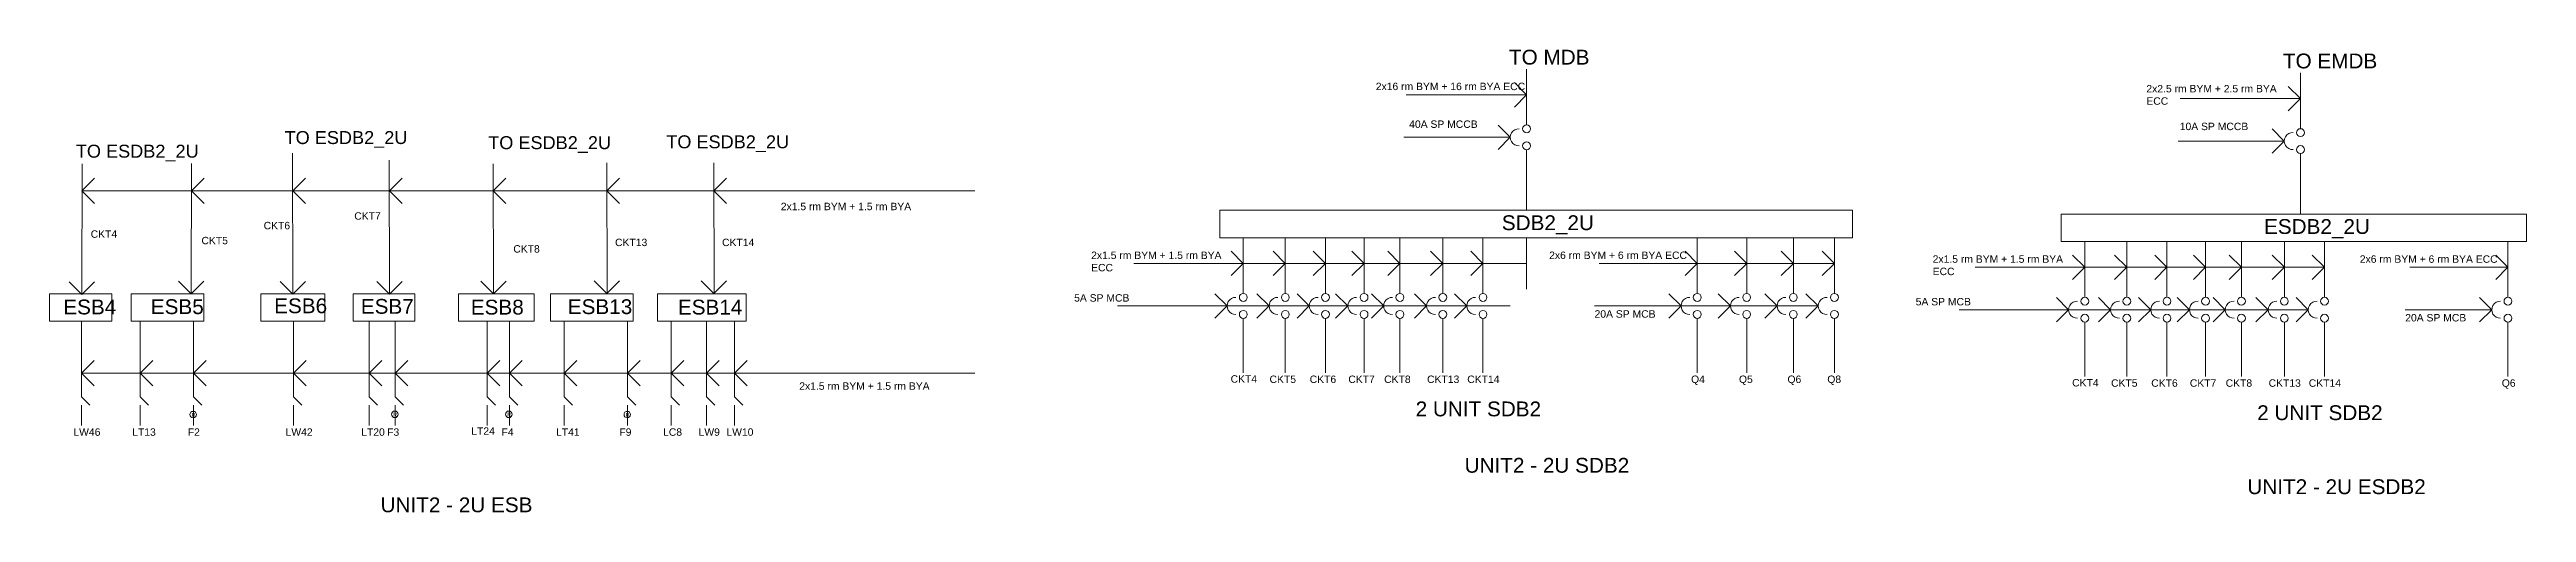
# Model space of a CAD drawing. Header units: inches. Extents: x 685 to 11694, y 256 to 9873.
# Drawn here: x 7466 to 11475, y 4884 to 5633 of the extents above; entities that cross this region are included whole.
import ezdxf

# ---------------------------------------------------------------- set-up
doc = ezdxf.new("R2010")
doc.units = ezdxf.units.IN
doc.header["$MEASUREMENT"] = 0
doc.layers.add('6.Circuits', color=255, linetype='Continuous', lineweight=15)
doc.styles.add('Text 1', font='arial.ttf', dxfattribs={"height": 6})

msp = doc.modelspace()

# ---------------------------------------------------------------- texts
at = {"layer": '6.Circuits', "attachment_point": 1, "style": 'Text 1'}
for s, width, heights, insert, char_height in [('TO {\\fArial Baltic|b0|i0|c186|p34;MDB}', 138.4182699, [68.84739], (9828.08397, 5632.94342), 24), ('{\\fArial Baltic|b0|i0|c186|p34;TO EMDB}', 158.2027941, [25.87174], (11080.80345, 5626.79169), 24), ('{\\fArial Baltic|b0|i0|c186|p34;2x16 rm BYM + 16 rm BYA} ECC', 234.9454297, [37.98024], (9612.54728, 5579.56788), 12), ('{\\fArial Baltic|b0|i0|c186|p34;2x2.5 rm BYM + 2.5 rm BYA} ECC', 234.9454297, [37.98024], (10859.76541, 5575.89789), 12), ('{\\fArial Baltic|b0|i0|c186|p34;TO ESDB}2{\\fArial Baltic|b0|i0|c186|p34;_2U}', 254.5669745, [57.47227], (7846.3285, 5501.26378), 21), ('{\\fArial Baltic|b0|i0|c186|p34;TO ESDB}2{\\fArial Baltic|b0|i0|c186|p34;_2U}', 254.5669745, [57.47227], (8175.90957, 5492.99649), 21), ('{\\fArial Baltic|b0|i0|c186|p34;TO ESDB}2{\\fArial Baltic|b0|i0|c186|p34;_2U}', 254.5669745, [57.47227], (8464.12034, 5494.3744), 21), ('4{\\fArial Baltic|b0|i0|c186|p34;0A SP MCCB}', 234.9454297, [37.98024], (9666.58977, 5518.47411), 12), ('1{\\fArial Baltic|b0|i0|c186|p34;0A SP MCCB}', 234.9454297, [37.98024], (10913.8079, 5514.80411), 12), ('{\\fArial Baltic|b0|i0|c186|p34;TO ESDB}2{\\fArial Baltic|b0|i0|c186|p34;_2U}', 254.5669745, [57.47227], (7508.47353, 5479.21738), 21), ('2x1.5 rm BYM + 1.5 rm BYA', 234.9454297, [37.98024], (8649.50526, 5385.18616), 12), ('{\\fArial|b0|i0|c186|p34;CKT}4', 14.5, [0], (7532.54421, 5340.53288), 12), ('{\\fArial Baltic|b0|i0|c186|p34;CKT}6', 30.6351565, [12.41746], (7812.45548, 5354.26814), 12), ('{\\fArial Baltic|b0|i0|c186|p34;CKT}7', 30.6351565, [12.41746], (7959.19155, 5369.80542), 12), ('{\\fArial Baltic|b0|i0|c186|p34;SDB}2{\\fArial Baltic|b0|i0|c186|p34;_2U}', 14.5, [0], (9816.5694, 5364.88661), 24), ('E{\\fArial Baltic|b0|i0|c186|p34;SDB2_2U}', 14.5, [0], (11050.17347, 5358.73488), 24), ('{\\fArial|b0|i0|c186|p34;CKT}5', 14.5, [0], (7711.84462, 5330.03288), 12), ('{\\fArial Baltic|b0|i0|c186|p34;CKT}8', 14.5, [0], (8216.59156, 5316.53288), 12), ('{\\fArial|b0|i0|c186|p34;CKT\\fArial Baltic|b0|i0|c186|p34;1}3', 14.5, [0], (8381.25187, 5327.02423), 12), ('{\\fArial|b0|i0|c186|p34;CKT\\fArial Baltic|b0|i0|c186|p34;1}4', 14.5, [0], (8554.48435, 5327.02423), 12), ('{\\fArial Baltic|b0|i0|c186|p34;2x1.5 rm BYM + 1.5 rm BYA} ECC', 234.9454297, [37.98024], (9151.83397, 5306.19342), 12), ('{\\fArial Baltic|b0|i0|c186|p34;2x6 rm BYM + 6 rm BYA} ECC', 234.9454297, [37.98024], (9893.13756, 5306.19342), 12), ('{\\fArial Baltic|b0|i0|c186|p34;2x1.5 rm BYM + 1.5 rm BYA} ECC', 234.9454297, [37.98024], (10513.90224, 5300.04169), 12), ('{\\fArial Baltic|b0|i0|c186|p34;2x6 rm BYM + 6 rm BYA} ECC', 234.9454297, [37.98024], (11205.27023, 5300.04169), 12), ('{\\fArial|b0|i0|c0|p34;E\\fArial|b0|i0|c186|p34;SB\\fArial Baltic|b0|i0|c186|p34;4}', 14.5, [0], (7488.23401, 5228.47088), 24), ('{\\fArial|b0|i0|c0|p34;E\\fArial|b0|i0|c186|p34;SB\\fArial Baltic|b0|i0|c186|p34;5}', 14.5, [0], (7629.84462, 5228.94189), 24), ('{\\fArial|b0|i0|c0|p34;E\\fArial|b0|i0|c186|p34;SB\\fArial Baltic|b0|i0|c186|p34;6}', 14.5, [0], (7829.5307, 5230.34474), 24), ('{\\fArial|b0|i0|c0|p34;E\\fArial|b0|i0|c186|p34;SB\\fArial Baltic|b0|i0|c186|p34;7}', 14.5, [0], (7969.80346, 5229.45545), 24), ('{\\fArial|b0|i0|c0|p34;E\\fArial|b0|i0|c186|p34;SB\\fArial Baltic|b0|i0|c186|p34;8}', 14.5, [0], (8147.78718, 5228.18563), 24), ('{\\fArial|b0|i0|c0|p34;E\\fArial|b0|i0|c186|p34;SB1\\fArial Baltic|b0|i0|c186|p34;3}', 14.5, [0], (8304.76536, 5228.95034), 24), ('{\\fArial|b0|i0|c0|p34;E\\fArial|b0|i0|c186|p34;SB1\\fArial Baltic|b0|i0|c186|p34;4}', 14.5, [0], (8482.98948, 5228.24796), 24), ('5A SP MCB', 234.9454297, [37.98024], (9124.33397, 5237.19342), 12), ('5A SP MCB', 234.9454297, [37.98024], (10486.40224, 5231.04169), 12), ('2{\\fArial Baltic|b0|i0|c186|p34;0A SP MCB}', 234.9454297, [37.98024], (9966.6328, 5211.19342), 12), ('2{\\fArial Baltic|b0|i0|c186|p34;0A SP MCB}', 234.9454297, [37.98024], (11278.76547, 5205.04169), 12), ('2x1.5 rm BYM + 1.5 rm BYA', 234.9454297, [37.98024], (8679.39871, 5094.42243), 12), ('{\\fArial Baltic|b0|i0|c186|p34;CKT}4', 14.5, [0], (9377.58397, 5105.94342), 12), ('{\\fArial Baltic|b0|i0|c186|p34;CKT}5', 14.5, [0], (9440.58397, 5105.44342), 12), ('{\\fArial Baltic|b0|i0|c186|p34;CKT}6', 14.5, [0], (9505.58397, 5105.44342), 12), ('{\\fArial Baltic|b0|i0|c186|p34;CKT}7', 14.5, [0], (9568.08397, 5105.44342), 12), ('{\\fArial Baltic|b0|i0|c186|p34;CKT}8', 24.6161083, [11.68736], (9626.08397, 5105.44342), 12), ('{\\fArial Baltic|b0|i0|c186|p34;CKT1}3', 21.0029823, [10.96531], (9695.58397, 5105.44342), 12), ('{\\fArial Baltic|b0|i0|c186|p34;CKT1}4', 21.2917635, [12.40928], (9760.58397, 5105.44342), 12), ('{\\fArial Baltic|b0|i0|c186|p34;Q}4', 14.5, [0], (10122.88756, 5105.44342), 12), ('{\\fArial Baltic|b0|i0|c186|p34;Q}5', 14.5, [0], (10200.38756, 5105.44342), 12), ('{\\fArial Baltic|b0|i0|c186|p34;Q}6', 14.5, [0], (10278.88756, 5105.44342), 12), ('{\\fArial Baltic|b0|i0|c186|p34;Q}8', 14.5, [0], (10343.38756, 5105.44342), 12), ('{\\fArial Baltic|b0|i0|c186|p34;CKT}4', 14.5, [0], (10739.65224, 5099.79169), 12), ('{\\fArial Baltic|b0|i0|c186|p34;CKT}5', 14.5, [0], (10802.65224, 5099.29169), 12), ('{\\fArial Baltic|b0|i0|c186|p34;CKT}6', 14.5, [0], (10867.65224, 5099.29169), 12), ('{\\fArial Baltic|b0|i0|c186|p34;CKT}7', 14.5, [0], (10930.15224, 5099.29169), 12), ('{\\fArial Baltic|b0|i0|c186|p34;CKT}8', 24.6161083, [11.68736], (10988.15224, 5099.29169), 12), ('{\\fArial Baltic|b0|i0|c186|p34;CKT1}3', 21.0029823, [10.96531], (11057.65224, 5099.29169), 12), ('{\\fArial Baltic|b0|i0|c186|p34;CKT1}4', 21.2917635, [12.40928], (11122.65224, 5099.29169), 12), ('{\\fArial Baltic|b0|i0|c186|p34;Q}6', 14.5, [0], (11435.02023, 5099.29169), 12), ('{\\fArial Baltic|b0|i0|c186|p34;2 UNIT SDB}2', 331.0446353, [56.99717], (9677.08397, 5063.44342), 24), ('{\\fArial Baltic|b0|i0|c186|p34;2 UNIT SDB}2', 331.0446353, [56.99717], (11039.15224, 5057.29169), 24), ('{\\fArial|b0|i0|c186|p34;L\\fArial|b0|i0|c0|p34;W}46', 14.5, [0], (7504.51741, 5019.94169), 12), ('{\\fArial|b0|i0|c186|p34;LT\\fArial|b0|i0|c186|p34;1}3', 14.5, [0], (7599.70923, 5019.94169), 12), ('{\\fArial|b0|i0|c186|p34;F}2', 14.5, [0], (7689.70924, 5019.94169), 12), ('R', 5.5, [0], (7696.01255, 5044.68293), 6), ('{\\fArial|b0|i0|c186|p34;L\\fArial|b0|i0|c186|p34;W\\fArial|b0|i0|c0|p34;42}', 14.5, [0], (7848.01321, 5019.94169), 12), ('{\\fArial|b0|i0|c186|p34;LT\\fArial|b0|i0|c0|p34;20}', 14.5, [0], (7970.37851, 5019.94169), 12), ('{\\fArial|b0|i0|c186|p34;F}3', 14.5, [0], (8012.37744, 5019.94169), 12), ('R', 5.5, [0], (8022.18183, 5045.18293), 6), ('{\\fArial|b0|i0|c186|p34;L\\fArial|b0|i0|c0|p34;T24}', 14.5, [0], (8148.50827, 5021.54674), 12), ('{\\fArial|b0|i0|c186|p34;F}4', 14.5, [0], (8197.59048, 5019.94169), 12), ('R', 5.5, [0], (8206.89487, 5045.18293), 6), ('{\\fArial|b0|i0|c186|p34;LT}41', 14.5, [0], (8285.75187, 5019.94169), 12), ('{\\fArial|b0|i0|c186|p34;F}9', 14.5, [0], (8388.2508, 5019.94169), 12), ('R', 5.5, [0], (8398.55519, 5044.68293), 6), ('{\\fArial|b0|i0|c186|p34;L\\fArial|b0|i0|c0|p34;C8}', 14.5, [0], (8458.98435, 5019.94169), 12), ('{\\fArial|b0|i0|c186|p34;L\\fArial|b0|i0|c0|p34;W9}', 14.5, [0], (8516.48435, 5019.94169), 12), ('{\\fArial|b0|i0|c0|p34;LW10}', 14.5, [0], (8561.48327, 5019.94169), 12), ('{\\fArial Baltic|b0|i0|c186|p34;UNIT}2{\\fArial Baltic|b0|i0|c186|p34; - 2U SDB}2', 312.2408141, [39.48147], (9756.35416, 4972.15459), 24), ('{\\fArial Baltic|b0|i0|c186|p34;UNIT}2{\\fArial Baltic|b0|i0|c186|p34; - 2U ESDB}2', 312.2408141, [39.48147], (11023.246, 4937.45177), 24), ('{\\fArial Baltic|b0|i0|c186|p34;UNIT}2{\\fArial Baltic|b0|i0|c186|p34; - 2U ESB}', 247.1568428, [55.99744], (8001.72333, 4908.09779), 24)]:
    msp.add_mtext_dynamic_manual_height_columns(s, width=width, gutter_width=30, heights=heights, dxfattribs=dict(at, insert=insert, char_height=char_height))

# ---------------------------------------------------------------- linework, layer by layer
at = {"layer": '6.Circuits'}
for p, q in [((9856.58397, 5559.94342), (9836.83873, 5579.68866)), ((9856.58397, 5518.44342), (9856.58397, 5601.44342)), ((11109.30345, 5553.79169), (11089.55822, 5573.53693)), ((11109.30345, 5512.29169), (11109.30345, 5595.29169)), ((9856.58397, 5559.94342), (9661.8435, 5559.94342)), ((9856.58397, 5559.94342), (9836.83873, 5540.19818)), ((11109.30345, 5553.79169), (10914.56298, 5553.79169)), ((11109.30345, 5553.79169), (11089.55822, 5534.04645)), ((9830.32445, 5491.19342), (9810.57921, 5510.93866)), ((9856.58397, 5511.30738), (9856.58397, 5518.44342)), ((11083.04393, 5485.04169), (11063.29869, 5504.78693)), ((11109.30345, 5505.15565), (11109.30345, 5512.29169)), ((7859.84341, 5237.94215), (7859.34341, 5465.52423)), ((8016.37851, 5237.94215), (8015.87851, 5454.35852)), ((9830.32445, 5491.19342), (9657.74571, 5491.19342)), ((9830.32445, 5491.19342), (9810.57921, 5471.44818)), ((9856.58397, 5471.07946), (9856.58397, 5465.94342)), ((9856.58397, 5465.94342), (9856.58397, 5372.94342)), ((11083.04393, 5485.04169), (10911.4758, 5485.04169)), ((11083.04393, 5485.04169), (11063.29869, 5465.29645)), ((11109.30345, 5464.92773), (11109.30345, 5459.79169)), ((11109.30345, 5459.79169), (11109.30345, 5366.79169)), ((7518.04313, 5237.94169), (7518.54421, 5448.03288)), ((7518.44004, 5404.35852), (7538.94004, 5424.85852)), ((7695.34555, 5237.94189), (7695.84462, 5449.03288)), ((7695.739, 5404.35852), (7716.239, 5424.85852)), ((7859.47779, 5404.35852), (7879.97779, 5424.85852)), ((8015.99403, 5404.35852), (8036.49403, 5424.85852)), ((8184.59156, 5237.95034), (8184.09156, 5448.03288)), ((8184.1955, 5404.35852), (8204.6955, 5424.85852)), ((8368.25187, 5239.54153), (8367.75187, 5449.62407)), ((8367.85961, 5404.35852), (8388.35961, 5424.85852)), ((8541.48435, 5239.54153), (8540.98435, 5449.62407)), ((8541.09208, 5404.35852), (8561.59208, 5424.85852)), ((7518.44004, 5404.35852), (8963.61165, 5404.35852)), ((7518.44004, 5404.35852), (7538.94004, 5383.85852)), ((7695.739, 5404.35852), (7716.239, 5383.85852)), ((7859.47779, 5404.35852), (7879.97779, 5383.85852)), ((8015.99403, 5404.35852), (8036.49403, 5383.85852)), ((8184.1955, 5404.35852), (8204.6955, 5383.85852)), ((8367.85961, 5404.35852), (8388.35961, 5383.85852)), ((8541.09208, 5404.35852), (8561.59208, 5383.85852)), ((9398.08397, 5286.94342), (9378.33873, 5306.68866)), ((9398.08397, 5245.44342), (9398.08397, 5328.44342)), ((9466.08397, 5286.94342), (9446.33873, 5306.68866)), ((9466.08397, 5245.44342), (9466.08397, 5328.44342)), ((9531.08397, 5286.94342), (9511.33873, 5306.68866)), ((9531.08397, 5245.44342), (9531.08397, 5328.44342)), ((9593.58397, 5286.94342), (9573.83873, 5306.68866)), ((9593.58397, 5245.44342), (9593.58397, 5328.44342)), ((9651.58397, 5286.94342), (9631.83873, 5306.68866)), ((9651.58397, 5245.44342), (9651.58397, 5328.44342)), ((9721.08397, 5286.94342), (9701.33873, 5306.68866)), ((9721.08397, 5245.44342), (9721.08397, 5328.44342)), ((9786.08397, 5286.94342), (9766.33873, 5306.68866)), ((9786.08397, 5245.44342), (9786.08397, 5328.44342)), ((9856.58397, 5245.44342), (9856.58397, 5328.44342)), ((10132.88756, 5286.94342), (10113.14232, 5306.68866)), ((10132.88756, 5286.94342), (10113.14232, 5306.68866)), ((10132.88756, 5245.44342), (10132.88756, 5328.44342)), ((10132.88756, 5245.44342), (10132.88756, 5328.44342)), ((10212.88756, 5286.94342), (10193.14232, 5306.68866)), ((10212.88756, 5286.94342), (10193.14232, 5306.68866)), ((10212.88756, 5245.44342), (10212.88756, 5328.44342)), ((10212.88756, 5245.44342), (10212.88756, 5328.44342)), ((10288.38756, 5286.94342), (10268.64232, 5306.68866)), ((10288.38756, 5286.94342), (10268.64232, 5306.68866)), ((10288.38756, 5245.44342), (10288.38756, 5328.44342)), ((10288.38756, 5245.44342), (10288.38756, 5328.44342)), ((10354.88756, 5286.94342), (10335.14232, 5306.68866)), ((10354.88756, 5286.94342), (10335.14232, 5306.68866)), ((10354.88756, 5245.44342), (10354.88756, 5328.44342)), ((10354.88756, 5245.44342), (10354.88756, 5328.44342)), ((10760.15224, 5280.79169), (10740.407, 5300.53693)), ((10760.15224, 5239.29169), (10760.15224, 5322.29169)), ((10828.15224, 5280.79169), (10808.407, 5300.53693)), ((10828.15224, 5239.29169), (10828.15224, 5322.29169)), ((10893.15224, 5280.79169), (10873.407, 5300.53693)), ((10893.15224, 5239.29169), (10893.15224, 5322.29169)), ((10955.65224, 5280.79169), (10935.907, 5300.53693)), ((10955.65224, 5239.29169), (10955.65224, 5322.29169)), ((11013.65224, 5280.79169), (10993.907, 5300.53693)), ((11013.65224, 5239.29169), (11013.65224, 5322.29169)), ((11083.15224, 5280.79169), (11063.407, 5300.53693)), ((11083.15224, 5239.29169), (11083.15224, 5322.29169)), ((11148.15224, 5280.79169), (11128.407, 5300.53693)), ((11148.15224, 5239.29169), (11148.15224, 5322.29169)), ((11445.02023, 5280.79169), (11425.275, 5300.53693)), ((11445.02023, 5280.79169), (11425.275, 5300.53693)), ((11445.02023, 5239.29169), (11445.02023, 5322.29169)), ((11445.02023, 5239.29169), (11445.02023, 5322.29169)), ((7518.04505, 5236.44168), (7497.54505, 5256.94168)), ((7518.04505, 5236.44168), (7538.54505, 5256.94168)), ((7695.34547, 5237.94168), (7674.84547, 5258.44168)), ((7695.34547, 5237.94168), (7715.84547, 5258.44168)), ((7859.84426, 5237.44168), (7839.34426, 5257.94168)), ((7859.84426, 5237.44168), (7880.34426, 5257.94168)), ((8016.37936, 5237.44168), (7995.87936, 5257.94168)), ((8016.37936, 5237.44168), (8036.87936, 5257.94168)), ((8184.5924, 5237.94168), (8164.0924, 5258.44168)), ((8184.5924, 5237.94168), (8205.0924, 5258.44168)), ((8367.75272, 5238.03288), (8347.25272, 5258.53288)), ((8367.75272, 5238.03288), (8388.25272, 5258.53288)), ((8540.98519, 5238.03288), (8520.48519, 5258.53288)), ((8540.98519, 5238.03288), (8561.48519, 5258.53288)), ((9398.08397, 5286.94342), (9220.8435, 5286.94342)), ((9398.08397, 5286.94342), (9378.33873, 5267.19818)), ((9856.58397, 5286.94342), (9398.08397, 5286.94342)), ((9466.08397, 5286.94342), (9446.33873, 5267.19818)), ((9531.08397, 5286.94342), (9511.33873, 5267.19818)), ((9593.58397, 5286.94342), (9573.83873, 5267.19818)), ((9651.58397, 5286.94342), (9631.83873, 5267.19818)), ((9721.08397, 5286.94342), (9701.33873, 5267.19818)), ((9786.08397, 5286.94342), (9766.33873, 5267.19818)), ((10354.88756, 5286.94342), (9973.88756, 5286.94342)), ((10132.88756, 5286.94342), (10113.14232, 5267.19818)), ((10132.88756, 5286.94342), (10113.14232, 5267.19818)), ((10212.88756, 5286.94342), (10193.14232, 5267.19818)), ((10212.88756, 5286.94342), (10193.14232, 5267.19818)), ((10288.38756, 5286.94342), (10268.64232, 5267.19818)), ((10288.38756, 5286.94342), (10268.64232, 5267.19818)), ((10354.88756, 5286.94342), (10335.14232, 5267.19818)), ((10354.88756, 5286.94342), (10335.14232, 5267.19818)), ((10760.15224, 5280.79169), (10582.91177, 5280.79169)), ((10760.15224, 5280.79169), (10740.407, 5261.04645)), ((11148.15224, 5280.79169), (10760.15224, 5280.79169)), ((10828.15224, 5280.79169), (10808.407, 5261.04645)), ((10893.15224, 5280.79169), (10873.407, 5261.04645)), ((10955.65224, 5280.79169), (10935.907, 5261.04645)), ((11013.65224, 5280.79169), (10993.907, 5261.04645)), ((11083.15224, 5280.79169), (11063.407, 5261.04645)), ((11148.15224, 5280.79169), (11128.407, 5261.04645)), ((11445.02023, 5280.79169), (11286.02023, 5280.79169)), ((11445.02023, 5280.79169), (11425.275, 5261.04645)), ((11445.02023, 5280.79169), (11425.275, 5261.04645)), ((9371.82445, 5218.19342), (9194.58397, 5218.19342)), ((9371.82445, 5218.19342), (9352.07921, 5237.93866)), ((9371.82445, 5218.19342), (9352.07921, 5198.44818)), ((9830.32445, 5218.19342), (9371.82445, 5218.19342)), ((9398.08397, 5238.30738), (9398.08397, 5245.44342)), ((9439.82445, 5218.19342), (9420.07921, 5237.93866)), ((9439.82445, 5218.19342), (9420.07921, 5198.44818)), ((9466.08397, 5238.30738), (9466.08397, 5245.44342)), ((9504.82445, 5218.19342), (9485.07921, 5237.93866)), ((9504.82445, 5218.19342), (9485.07921, 5198.44818)), ((9531.08397, 5238.30738), (9531.08397, 5245.44342)), ((9567.32445, 5218.19342), (9547.57921, 5237.93866)), ((9567.32445, 5218.19342), (9547.57921, 5198.44818)), ((9593.58397, 5238.30738), (9593.58397, 5245.44342)), ((9625.32445, 5218.19342), (9605.57921, 5237.93866)), ((9625.32445, 5218.19342), (9605.57921, 5198.44818)), ((9651.58397, 5238.30738), (9651.58397, 5245.44342)), ((9694.82445, 5218.19342), (9675.07921, 5237.93866)), ((9694.82445, 5218.19342), (9675.07921, 5198.44818)), ((9721.08397, 5238.30738), (9721.08397, 5245.44342)), ((9759.82445, 5218.19342), (9740.07921, 5237.93866)), ((9759.82445, 5218.19342), (9740.07921, 5198.44818)), ((9786.08397, 5238.30738), (9786.08397, 5245.44342)), ((10328.62804, 5218.19342), (9966.38756, 5218.19342)), ((10106.62804, 5218.19342), (10086.8828, 5237.93866)), ((10106.62804, 5218.19342), (10086.8828, 5198.44818)), ((10132.88756, 5238.30738), (10132.88756, 5245.44342)), ((10132.88756, 5238.30738), (10132.88756, 5245.44342)), ((10186.62804, 5218.19342), (10166.8828, 5237.93866)), ((10186.62804, 5218.19342), (10166.8828, 5198.44818)), ((10212.88756, 5238.30738), (10212.88756, 5245.44342)), ((10212.88756, 5238.30738), (10212.88756, 5245.44342)), ((10262.12804, 5218.19342), (10242.3828, 5237.93866)), ((10262.12804, 5218.19342), (10242.3828, 5198.44818)), ((10288.38756, 5238.30738), (10288.38756, 5245.44342)), ((10288.38756, 5238.30738), (10288.38756, 5245.44342)), ((10328.62804, 5218.19342), (10308.8828, 5237.93866)), ((10328.62804, 5218.19342), (10308.8828, 5198.44818)), ((10354.88756, 5238.30738), (10354.88756, 5245.44342)), ((10354.88756, 5238.30738), (10354.88756, 5245.44342)), ((10733.89271, 5212.04169), (10556.65224, 5212.04169)), ((10733.89271, 5212.04169), (10714.14748, 5231.78693)), ((10733.89271, 5212.04169), (10714.14748, 5192.29645)), ((11121.89271, 5212.04169), (10733.89271, 5212.04169)), ((10760.15224, 5232.15565), (10760.15224, 5239.29169)), ((10801.89271, 5212.04169), (10782.14748, 5231.78693)), ((10801.89271, 5212.04169), (10782.14748, 5192.29645)), ((10828.15224, 5232.15565), (10828.15224, 5239.29169)), ((10866.89271, 5212.04169), (10847.14748, 5231.78693)), ((10866.89271, 5212.04169), (10847.14748, 5192.29645)), ((10893.15224, 5232.15565), (10893.15224, 5239.29169)), ((10929.39271, 5212.04169), (10909.64748, 5231.78693)), ((10929.39271, 5212.04169), (10909.64748, 5192.29645)), ((10955.65224, 5232.15565), (10955.65224, 5239.29169)), ((10987.39271, 5212.04169), (10967.64748, 5231.78693)), ((10987.39271, 5212.04169), (10967.64748, 5192.29645)), ((11013.65224, 5232.15565), (11013.65224, 5239.29169)), ((11056.89271, 5212.04169), (11037.14748, 5231.78693)), ((11056.89271, 5212.04169), (11037.14748, 5192.29645)), ((11083.15224, 5232.15565), (11083.15224, 5239.29169)), ((11121.89271, 5212.04169), (11102.14748, 5231.78693)), ((11121.89271, 5212.04169), (11102.14748, 5192.29645)), ((11148.15224, 5232.15565), (11148.15224, 5239.29169)), ((11418.76071, 5212.04169), (11278.52023, 5212.04169)), ((11418.76071, 5212.04169), (11399.01547, 5231.78693)), ((11418.76071, 5212.04169), (11399.01547, 5192.29645)), ((11445.02023, 5232.15565), (11445.02023, 5239.29169)), ((11445.02023, 5232.15565), (11445.02023, 5239.29169)), ((7517.51741, 5109.44169), (7517.51741, 5193.44169)), ((7612.70923, 5109.44169), (7612.70923, 5193.44169)), ((7699.20816, 5109.44169), (7699.20816, 5193.44169)), ((7861.01321, 5109.44169), (7861.01321, 5193.44169)), ((7983.37851, 5109.44169), (7983.37851, 5193.44169)), ((8025.37744, 5109.44169), (8025.37744, 5193.44169)), ((8174.09156, 5109.44169), (8174.09156, 5193.44169)), ((8210.59048, 5109.44169), (8210.59048, 5193.44169)), ((8298.75187, 5109.44169), (8298.75187, 5193.44169)), ((8401.2508, 5109.44169), (8401.2508, 5193.44169)), ((8471.98435, 5109.44169), (8471.98435, 5193.44169)), ((8529.48435, 5109.44169), (8529.48435, 5193.44169)), ((8574.48327, 5109.44169), (8574.48327, 5193.44169)), ((9398.08397, 5198.07946), (9398.08397, 5192.94342)), ((9398.08397, 5109.94342), (9398.08397, 5192.94342)), ((9466.08397, 5198.07946), (9466.08397, 5192.94342)), ((9466.08397, 5109.94342), (9466.08397, 5192.94342)), ((9531.08397, 5198.07946), (9531.08397, 5192.94342)), ((9531.08397, 5109.94342), (9531.08397, 5192.94342)), ((9593.58397, 5198.07946), (9593.58397, 5192.94342)), ((9593.58397, 5109.94342), (9593.58397, 5192.94342)), ((9651.58397, 5198.07946), (9651.58397, 5192.94342)), ((9651.58397, 5109.94342), (9651.58397, 5192.94342)), ((9721.08397, 5198.07946), (9721.08397, 5192.94342)), ((9721.08397, 5109.94342), (9721.08397, 5192.94342)), ((9786.08397, 5198.07946), (9786.08397, 5192.94342)), ((9786.08397, 5109.94342), (9786.08397, 5192.94342)), ((10132.88756, 5198.07946), (10132.88756, 5192.94342)), ((10132.88756, 5198.07946), (10132.88756, 5192.94342)), ((10132.88756, 5109.94342), (10132.88756, 5192.94342)), ((10132.88756, 5109.94342), (10132.88756, 5192.94342)), ((10212.88756, 5198.07946), (10212.88756, 5192.94342)), ((10212.88756, 5198.07946), (10212.88756, 5192.94342)), ((10212.88756, 5109.94342), (10212.88756, 5192.94342)), ((10212.88756, 5109.94342), (10212.88756, 5192.94342)), ((10288.38756, 5198.07946), (10288.38756, 5192.94342)), ((10288.38756, 5198.07946), (10288.38756, 5192.94342)), ((10288.38756, 5109.94342), (10288.38756, 5192.94342)), ((10288.38756, 5109.94342), (10288.38756, 5192.94342)), ((10354.88756, 5198.07946), (10354.88756, 5192.94342)), ((10354.88756, 5198.07946), (10354.88756, 5192.94342)), ((10354.88756, 5109.94342), (10354.88756, 5192.94342)), ((10354.88756, 5109.94342), (10354.88756, 5192.94342)), ((10760.15224, 5191.92773), (10760.15224, 5186.79169)), ((10760.15224, 5103.79169), (10760.15224, 5186.79169)), ((10828.15224, 5191.92773), (10828.15224, 5186.79169)), ((10828.15224, 5103.79169), (10828.15224, 5186.79169)), ((10893.15224, 5191.92773), (10893.15224, 5186.79169)), ((10893.15224, 5103.79169), (10893.15224, 5186.79169)), ((10955.65224, 5191.92773), (10955.65224, 5186.79169)), ((10955.65224, 5103.79169), (10955.65224, 5186.79169)), ((11013.65224, 5191.92773), (11013.65224, 5186.79169)), ((11013.65224, 5103.79169), (11013.65224, 5186.79169)), ((11083.15224, 5191.92773), (11083.15224, 5186.79169)), ((11083.15224, 5103.79169), (11083.15224, 5186.79169)), ((11148.15224, 5191.92773), (11148.15224, 5186.79169)), ((11148.15224, 5103.79169), (11148.15224, 5186.79169)), ((11445.02023, 5191.92773), (11445.02023, 5186.79169)), ((11445.02023, 5191.92773), (11445.02023, 5186.79169)), ((11445.02023, 5103.79169), (11445.02023, 5186.79169)), ((11445.02023, 5103.79169), (11445.02023, 5186.79169)), ((7517.51741, 5109.44169), (7538.01741, 5129.94169)), ((7517.51741, 5109.44169), (7517.51741, 5070.94169)), ((7517.51741, 5109.44169), (7538.01741, 5088.94169)), ((7517.51741, 5109.44169), (8963.61165, 5109.44169)), ((7612.70923, 5109.44169), (7633.20923, 5129.94169)), ((7612.70923, 5109.44169), (7612.70923, 5070.94169)), ((7612.70923, 5109.44169), (7633.20923, 5088.94169)), ((7699.20816, 5109.44169), (7719.70816, 5129.94169)), ((7699.20816, 5109.44169), (7699.20816, 5070.94169)), ((7699.20816, 5109.44169), (7719.70816, 5088.94169)), ((7861.01321, 5109.44169), (7881.51321, 5129.94169)), ((7861.01321, 5109.44169), (7861.01321, 5070.94169)), ((7861.01321, 5109.44169), (7881.51321, 5088.94169)), ((7983.37851, 5109.44169), (8003.87851, 5129.94169)), ((7983.37851, 5109.44169), (7983.37851, 5070.94169)), ((7983.37851, 5109.44169), (8003.87851, 5088.94169)), ((8025.37744, 5109.44169), (8045.87744, 5129.94169)), ((8025.37744, 5109.44169), (8025.37744, 5070.94169)), ((8025.37744, 5109.44169), (8045.87744, 5088.94169)), ((8174.09156, 5109.44169), (8194.59156, 5129.94169)), ((8174.09156, 5109.44169), (8174.09156, 5070.94169)), ((8174.09156, 5109.44169), (8194.59156, 5088.94169)), ((8210.59048, 5109.44169), (8231.09048, 5129.94169)), ((8210.59048, 5109.44169), (8210.59048, 5070.94169)), ((8210.59048, 5109.44169), (8231.09048, 5088.94169)), ((8298.75187, 5109.44169), (8319.25187, 5129.94169)), ((8298.75187, 5109.44169), (8298.75187, 5070.94169)), ((8298.75187, 5109.44169), (8319.25187, 5088.94169)), ((8401.2508, 5109.44169), (8421.7508, 5129.94169)), ((8401.2508, 5109.44169), (8401.2508, 5070.94169)), ((8401.2508, 5109.44169), (8421.7508, 5088.94169)), ((8471.98435, 5109.44169), (8492.48435, 5129.94169)), ((8471.98435, 5109.44169), (8471.98435, 5070.94169)), ((8471.98435, 5109.44169), (8492.48435, 5088.94169)), ((8529.48435, 5109.44169), (8549.98435, 5129.94169)), ((8529.48435, 5109.44169), (8529.48435, 5070.94169)), ((8529.48435, 5109.44169), (8549.98435, 5088.94169)), ((8574.48327, 5109.44169), (8594.98327, 5129.94169)), ((8574.48327, 5109.44169), (8574.48327, 5070.94169)), ((8574.48327, 5109.44169), (8594.98327, 5088.94169)), ((7517.51741, 5070.94169), (7531.01741, 5057.44169)), ((7517.51741, 5057.44169), (7517.51741, 5024.44169)), ((7612.70923, 5070.94169), (7626.20923, 5057.44169)), ((7612.70923, 5057.44169), (7612.70923, 5024.44169)), ((7699.20816, 5070.94169), (7712.70816, 5057.44169)), ((7699.20816, 5057.44169), (7699.20816, 5024.44169)), ((7861.01321, 5070.94169), (7874.51321, 5057.44169)), ((7861.01321, 5057.44169), (7861.01321, 5024.44169)), ((7983.37851, 5070.94169), (7996.87851, 5057.44169)), ((7983.37851, 5057.44169), (7983.37851, 5024.44169)), ((8025.37744, 5070.94169), (8038.87744, 5057.44169)), ((8025.37744, 5057.44169), (8025.37744, 5024.44169)), ((8174.09156, 5070.94169), (8187.59156, 5057.44169)), ((8174.09156, 5057.44169), (8174.09156, 5024.44169)), ((8210.59048, 5070.94169), (8224.09048, 5057.44169)), ((8210.59048, 5057.44169), (8210.59048, 5024.44169)), ((8298.75187, 5070.94169), (8312.25187, 5057.44169)), ((8298.75187, 5057.44169), (8298.75187, 5024.44169)), ((8401.2508, 5070.94169), (8414.7508, 5057.44169)), ((8401.2508, 5057.44169), (8401.2508, 5024.44169)), ((8471.98435, 5070.94169), (8485.48435, 5057.44169)), ((8471.98435, 5057.44169), (8471.98435, 5024.44169)), ((8529.48435, 5070.94169), (8542.98435, 5057.44169)), ((8529.48435, 5057.44169), (8529.48435, 5024.44169)), ((8574.48327, 5070.94169), (8587.98327, 5057.44169)), ((8574.48327, 5057.44169), (8574.48327, 5024.44169))]:
    msp.add_line(p, q, dxfattribs=at)
for points in [[(9360.08397, 5372.94342), (10383.90313, 5372.94342), (10383.90313, 5328.44342), (9360.08397, 5328.44342)], [(10722.15224, 5366.79169), (11474.995, 5366.79169), (11474.995, 5322.29169), (10722.15224, 5322.29169)], [(7465.94673, 5237.94169), (7566.78711, 5237.94169), (7566.78711, 5193.44169), (7465.94673, 5193.44169)], [(7597.89319, 5237.94189), (7715.75427, 5237.94189), (7715.75427, 5193.44189), (7597.89319, 5193.44189)], [(7808.09204, 5237.94215), (7911.59279, 5237.94215), (7911.59279, 5193.44215), (7808.09204, 5193.44215)], [(7957.3164, 5237.95034), (8057.27558, 5237.95034), (8057.27558, 5193.45034), (7957.3164, 5193.45034)], [(8128.09156, 5237.95034), (8250.51935, 5237.95034), (8250.51935, 5193.45034), (8128.09156, 5193.45034)], [(8276.75187, 5237.95034), (8410.40875, 5237.95034), (8410.40875, 5193.45034), (8276.75187, 5193.45034)], [(8449.98435, 5237.95034), (8593.48435, 5237.95034), (8593.48435, 5193.45034), (8449.98435, 5193.45034)]]:
    msp.add_lwpolyline(points, close=True, dxfattribs=at)
for centre, radius in [((9856.58397, 5504.94342), 6.36396), ((11109.30345, 5498.79169), 6.36396), ((9856.58397, 5477.44342), 6.36396), ((11109.30345, 5471.29169), 6.36396), ((9398.08397, 5231.94342), 6.36396), ((9466.08397, 5231.94342), 6.36396), ((9531.08397, 5231.94342), 6.36396), ((9593.58397, 5231.94342), 6.36396), ((9651.58397, 5231.94342), 6.36396), ((9721.08397, 5231.94342), 6.36396), ((9786.08397, 5231.94342), 6.36396), ((10132.88756, 5231.94342), 6.36396), ((10132.88756, 5231.94342), 6.36396), ((10212.88756, 5231.94342), 6.36396), ((10212.88756, 5231.94342), 6.36396), ((10288.38756, 5231.94342), 6.36396), ((10288.38756, 5231.94342), 6.36396), ((10354.88756, 5231.94342), 6.36396), ((10354.88756, 5231.94342), 6.36396), ((10760.15224, 5225.79169), 6.36396), ((10828.15224, 5225.79169), 6.36396), ((10893.15224, 5225.79169), 6.36396), ((10955.65224, 5225.79169), 6.36396), ((11013.65224, 5225.79169), 6.36396), ((11083.15224, 5225.79169), 6.36396), ((11148.15224, 5225.79169), 6.36396), ((11445.02023, 5225.79169), 6.36396), ((11445.02023, 5225.79169), 6.36396), ((9398.08397, 5204.44342), 6.36396), ((9466.08397, 5204.44342), 6.36396), ((9531.08397, 5204.44342), 6.36396), ((9593.58397, 5204.44342), 6.36396), ((9651.58397, 5204.44342), 6.36396), ((9721.08397, 5204.44342), 6.36396), ((9786.08397, 5204.44342), 6.36396), ((10132.88756, 5204.44342), 6.36396), ((10132.88756, 5204.44342), 6.36396), ((10212.88756, 5204.44342), 6.36396), ((10212.88756, 5204.44342), 6.36396), ((10288.38756, 5204.44342), 6.36396), ((10288.38756, 5204.44342), 6.36396), ((10354.88756, 5204.44342), 6.36396), ((10354.88756, 5204.44342), 6.36396), ((10760.15224, 5198.29169), 6.36396), ((10828.15224, 5198.29169), 6.36396), ((10893.15224, 5198.29169), 6.36396), ((10955.65224, 5198.29169), 6.36396), ((11013.65224, 5198.29169), 6.36396), ((11083.15224, 5198.29169), 6.36396), ((11148.15224, 5198.29169), 6.36396), ((11445.02023, 5198.29169), 6.36396), ((11445.02023, 5198.29169), 6.36396), ((7698.51255, 5042.18293), 5.3033), ((8024.68183, 5042.68293), 5.3033), ((8209.39487, 5042.68293), 5.3033), ((8401.05519, 5042.18293), 5.3033)]:
    msp.add_circle(centre, radius, dxfattribs=at)
for centre in [(9844.08397, 5491.19342), (11096.80345, 5485.04169), (9385.58397, 5218.19342), (9453.58397, 5218.19342), (9518.58397, 5218.19342), (9581.08397, 5218.19342), (9639.08397, 5218.19342), (9708.58397, 5218.19342), (9773.58397, 5218.19342), (10120.38756, 5218.19342), (10120.38756, 5218.19342), (10200.38756, 5218.19342), (10200.38756, 5218.19342), (10275.88756, 5218.19342), (10275.88756, 5218.19342), (10342.38756, 5218.19342), (10342.38756, 5218.19342), (10747.65224, 5212.04169), (10815.65224, 5212.04169), (10880.65224, 5212.04169), (10943.15224, 5212.04169), (11001.15224, 5212.04169), (11070.65224, 5212.04169), (11135.65224, 5212.04169), (11432.52023, 5212.04169), (11432.52023, 5212.04169)]:
    msp.add_arc(centre, 13.75953, 87.86789506, 272.13210494, dxfattribs=at)

msp.set_redraw_order([(e.dxf.handle, doc.entitydb.next_handle()) for e in msp.query("TEXT MTEXT ATTDEF DIMENSION ARC_DIMENSION")])  # texts and dimensions are drawn at this point

doc.saveas('drawing.dxf')
